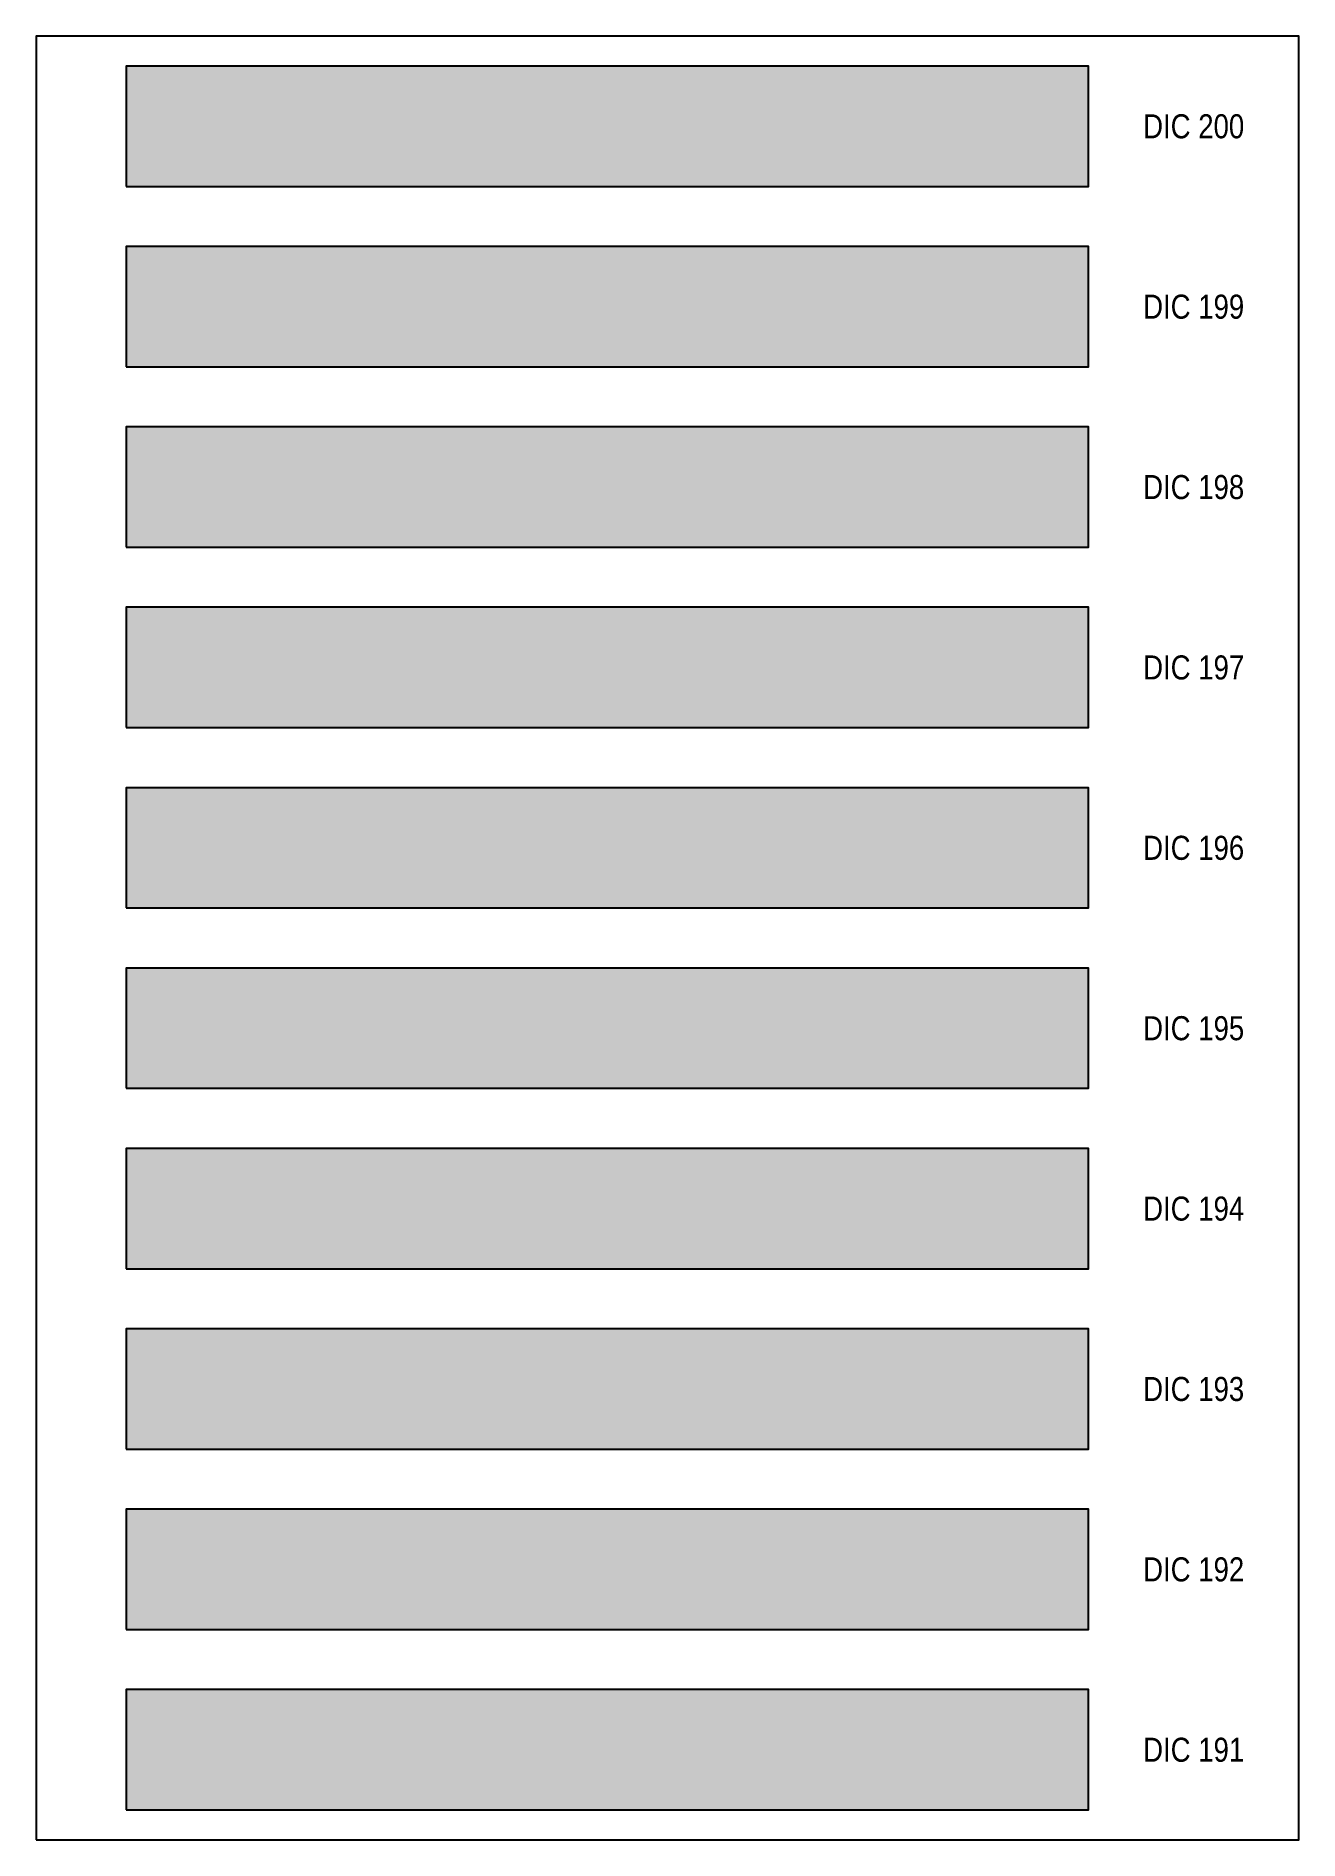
# Model space of a CAD drawing. Header units: millimetres. Extents: x -813692 to 807431, y 0 to 1813163.
# Drawn here: x 0 to 210, y 5700 to 6000 of the extents above; entities that cross this region are included whole.
import ezdxf
from ezdxf.enums import TextEntityAlignment as Align

# ---------------------------------------------------------------- set-up
doc = ezdxf.new("R2010")
doc.units = ezdxf.units.MM
doc.styles.get("Standard").update_dxf_attribs({"font": 'ARIALN.TTF'})

msp = doc.modelspace()

# ---------------------------------------------------------------- texts
at = {"layer": 'Defpoints', "color": 7, "ltscale": 100}
for s, p in [('DIC 200', (192.5, 5985)), ('DIC 200', (192.5, 5985)), ('DIC 199', (192.5, 5955)), ('DIC 199', (192.5, 5955)), ('DIC 198', (192.5, 5925)), ('DIC 198', (192.5, 5925)), ('DIC 197', (192.5, 5895)), ('DIC 197', (192.5, 5895)), ('DIC 196', (192.5, 5865)), ('DIC 196', (192.5, 5865)), ('DIC 195', (192.5, 5835)), ('DIC 195', (192.5, 5835)), ('DIC 194', (192.5, 5805)), ('DIC 194', (192.5, 5805)), ('DIC 193', (192.5, 5775)), ('DIC 193', (192.5, 5775)), ('DIC 192', (192.5, 5745)), ('DIC 192', (192.5, 5745)), ('DIC 191', (192.5, 5715)), ('DIC 191', (192.5, 5715))]:
    msp.add_text(s, height=4, dxfattribs=at).set_placement(p, align=Align.MIDDLE)

# ---------------------------------------------------------------- hatches: boundary and pattern name
at = {"layer": 'Defpoints', "ltscale": 100, "true_color": 0xcb4a28}
msp.add_hatch(color=22, dxfattribs=at).paths.add_polyline_path([(15, 5975), (175, 5975), (175, 5995), (15, 5995)])
msp.add_hatch(color=22, dxfattribs=at).paths.add_polyline_path([(15, 5975), (175, 5975), (175, 5995), (15, 5995)])
at = {"layer": 'Defpoints', "ltscale": 100, "true_color": 0xbd342c}
msp.add_hatch(color=22, dxfattribs=at).paths.add_polyline_path([(15, 5945), (175, 5945), (175, 5965), (15, 5965)])
msp.add_hatch(color=22, dxfattribs=at).paths.add_polyline_path([(15, 5945), (175, 5945), (175, 5965), (15, 5965)])
at = {"layer": 'Defpoints', "ltscale": 100, "true_color": 0xd52e31}
msp.add_hatch(color=242, dxfattribs=at).paths.add_polyline_path([(15, 5915), (175, 5915), (175, 5935), (15, 5935)])
msp.add_hatch(color=242, dxfattribs=at).paths.add_polyline_path([(15, 5915), (175, 5915), (175, 5935), (15, 5935)])
at = {"layer": 'Defpoints', "ltscale": 100, "true_color": 0xb31c31}
msp.add_hatch(color=242, dxfattribs=at).paths.add_polyline_path([(15, 5885), (175, 5885), (175, 5905), (15, 5905)])
msp.add_hatch(color=242, dxfattribs=at).paths.add_polyline_path([(15, 5885), (175, 5885), (175, 5905), (15, 5905)])
at = {"layer": 'Defpoints', "ltscale": 100, "true_color": 0xa31039}
msp.add_hatch(color=234, dxfattribs=at).paths.add_polyline_path([(15, 5855), (175, 5855), (175, 5875), (15, 5875)])
msp.add_hatch(color=234, dxfattribs=at).paths.add_polyline_path([(15, 5855), (175, 5855), (175, 5875), (15, 5875)])
at = {"layer": 'Defpoints', "ltscale": 100, "true_color": 0xb5005e}
msp.add_hatch(color=232, dxfattribs=at).paths.add_polyline_path([(15, 5825), (175, 5825), (175, 5845), (15, 5845)])
msp.add_hatch(color=232, dxfattribs=at).paths.add_polyline_path([(15, 5825), (175, 5825), (175, 5845), (15, 5845)])
at = {"layer": 'Defpoints', "ltscale": 100, "true_color": 0xb90061}
msp.add_hatch(color=232, dxfattribs=at).paths.add_polyline_path([(15, 5795), (175, 5795), (175, 5815), (15, 5815)])
msp.add_hatch(color=232, dxfattribs=at).paths.add_polyline_path([(15, 5795), (175, 5795), (175, 5815), (15, 5815)])
at = {"layer": 'Defpoints', "ltscale": 100, "true_color": 0xa20061}
msp.add_hatch(color=224, dxfattribs=at).paths.add_polyline_path([(15, 5765), (175, 5765), (175, 5785), (15, 5785)])
msp.add_hatch(color=224, dxfattribs=at).paths.add_polyline_path([(15, 5765), (175, 5765), (175, 5785), (15, 5785)])
at = {"layer": 'Defpoints', "ltscale": 100, "true_color": 0x8f0079}
msp.add_hatch(color=224, dxfattribs=at).paths.add_polyline_path([(15, 5735), (175, 5735), (175, 5755), (15, 5755)])
msp.add_hatch(color=224, dxfattribs=at).paths.add_polyline_path([(15, 5735), (175, 5735), (175, 5755), (15, 5755)])
at = {"layer": 'Defpoints', "ltscale": 100, "true_color": 0x910099}
msp.add_hatch(color=214, dxfattribs=at).paths.add_polyline_path([(15, 5705), (175, 5705), (175, 5725), (15, 5725)])
msp.add_hatch(color=214, dxfattribs=at).paths.add_polyline_path([(15, 5705), (175, 5705), (175, 5725), (15, 5725)])

# ---------------------------------------------------------------- linework, layer by layer
at = {"layer": 'Defpoints', "color": 7, "ltscale": 100}
msp.add_lwpolyline([(0, 5700), (210, 5700), (210, 6000), (0, 6000)], close=True, dxfattribs=at)
msp.add_lwpolyline([(0, 5700), (210, 5700), (210, 6000), (0, 6000)], close=True, dxfattribs=at)
at = {"layer": 'Defpoints', "color": 22, "ltscale": 100, "true_color": 0xcb4a28}
msp.add_lwpolyline([(15, 5975), (175, 5975), (175, 5995), (15, 5995)], close=True, dxfattribs=at)
msp.add_lwpolyline([(15, 5975), (175, 5975), (175, 5995), (15, 5995)], close=True, dxfattribs=at)
at = {"layer": 'Defpoints', "color": 22, "ltscale": 100, "true_color": 0xbd342c}
msp.add_lwpolyline([(15, 5945), (175, 5945), (175, 5965), (15, 5965)], close=True, dxfattribs=at)
msp.add_lwpolyline([(15, 5945), (175, 5945), (175, 5965), (15, 5965)], close=True, dxfattribs=at)
at = {"layer": 'Defpoints', "color": 242, "ltscale": 100, "true_color": 0xd52e31}
msp.add_lwpolyline([(15, 5915), (175, 5915), (175, 5935), (15, 5935)], close=True, dxfattribs=at)
msp.add_lwpolyline([(15, 5915), (175, 5915), (175, 5935), (15, 5935)], close=True, dxfattribs=at)
at = {"layer": 'Defpoints', "color": 242, "ltscale": 100, "true_color": 0xb31c31}
msp.add_lwpolyline([(15, 5885), (175, 5885), (175, 5905), (15, 5905)], close=True, dxfattribs=at)
msp.add_lwpolyline([(15, 5885), (175, 5885), (175, 5905), (15, 5905)], close=True, dxfattribs=at)
at = {"layer": 'Defpoints', "color": 234, "ltscale": 100, "true_color": 0xa31039}
msp.add_lwpolyline([(15, 5855), (175, 5855), (175, 5875), (15, 5875)], close=True, dxfattribs=at)
msp.add_lwpolyline([(15, 5855), (175, 5855), (175, 5875), (15, 5875)], close=True, dxfattribs=at)
at = {"layer": 'Defpoints', "color": 232, "ltscale": 100, "true_color": 0xb5005e}
msp.add_lwpolyline([(15, 5825), (175, 5825), (175, 5845), (15, 5845)], close=True, dxfattribs=at)
msp.add_lwpolyline([(15, 5825), (175, 5825), (175, 5845), (15, 5845)], close=True, dxfattribs=at)
at = {"layer": 'Defpoints', "color": 232, "ltscale": 100, "true_color": 0xb90061}
msp.add_lwpolyline([(15, 5795), (175, 5795), (175, 5815), (15, 5815)], close=True, dxfattribs=at)
msp.add_lwpolyline([(15, 5795), (175, 5795), (175, 5815), (15, 5815)], close=True, dxfattribs=at)
at = {"layer": 'Defpoints', "color": 224, "ltscale": 100, "true_color": 0xa20061}
msp.add_lwpolyline([(15, 5765), (175, 5765), (175, 5785), (15, 5785)], close=True, dxfattribs=at)
msp.add_lwpolyline([(15, 5765), (175, 5765), (175, 5785), (15, 5785)], close=True, dxfattribs=at)
at = {"layer": 'Defpoints', "color": 224, "ltscale": 100, "true_color": 0x8f0079}
msp.add_lwpolyline([(15, 5735), (175, 5735), (175, 5755), (15, 5755)], close=True, dxfattribs=at)
msp.add_lwpolyline([(15, 5735), (175, 5735), (175, 5755), (15, 5755)], close=True, dxfattribs=at)
at = {"layer": 'Defpoints', "color": 214, "ltscale": 100, "true_color": 0x910099}
msp.add_lwpolyline([(15, 5705), (175, 5705), (175, 5725), (15, 5725)], close=True, dxfattribs=at)
msp.add_lwpolyline([(15, 5705), (175, 5705), (175, 5725), (15, 5725)], close=True, dxfattribs=at)

msp.set_redraw_order([(e.dxf.handle, doc.entitydb.next_handle()) for e in msp.query("TEXT MTEXT ATTDEF DIMENSION ARC_DIMENSION")])  # texts and dimensions are drawn at this point

doc.saveas('drawing.dxf')
